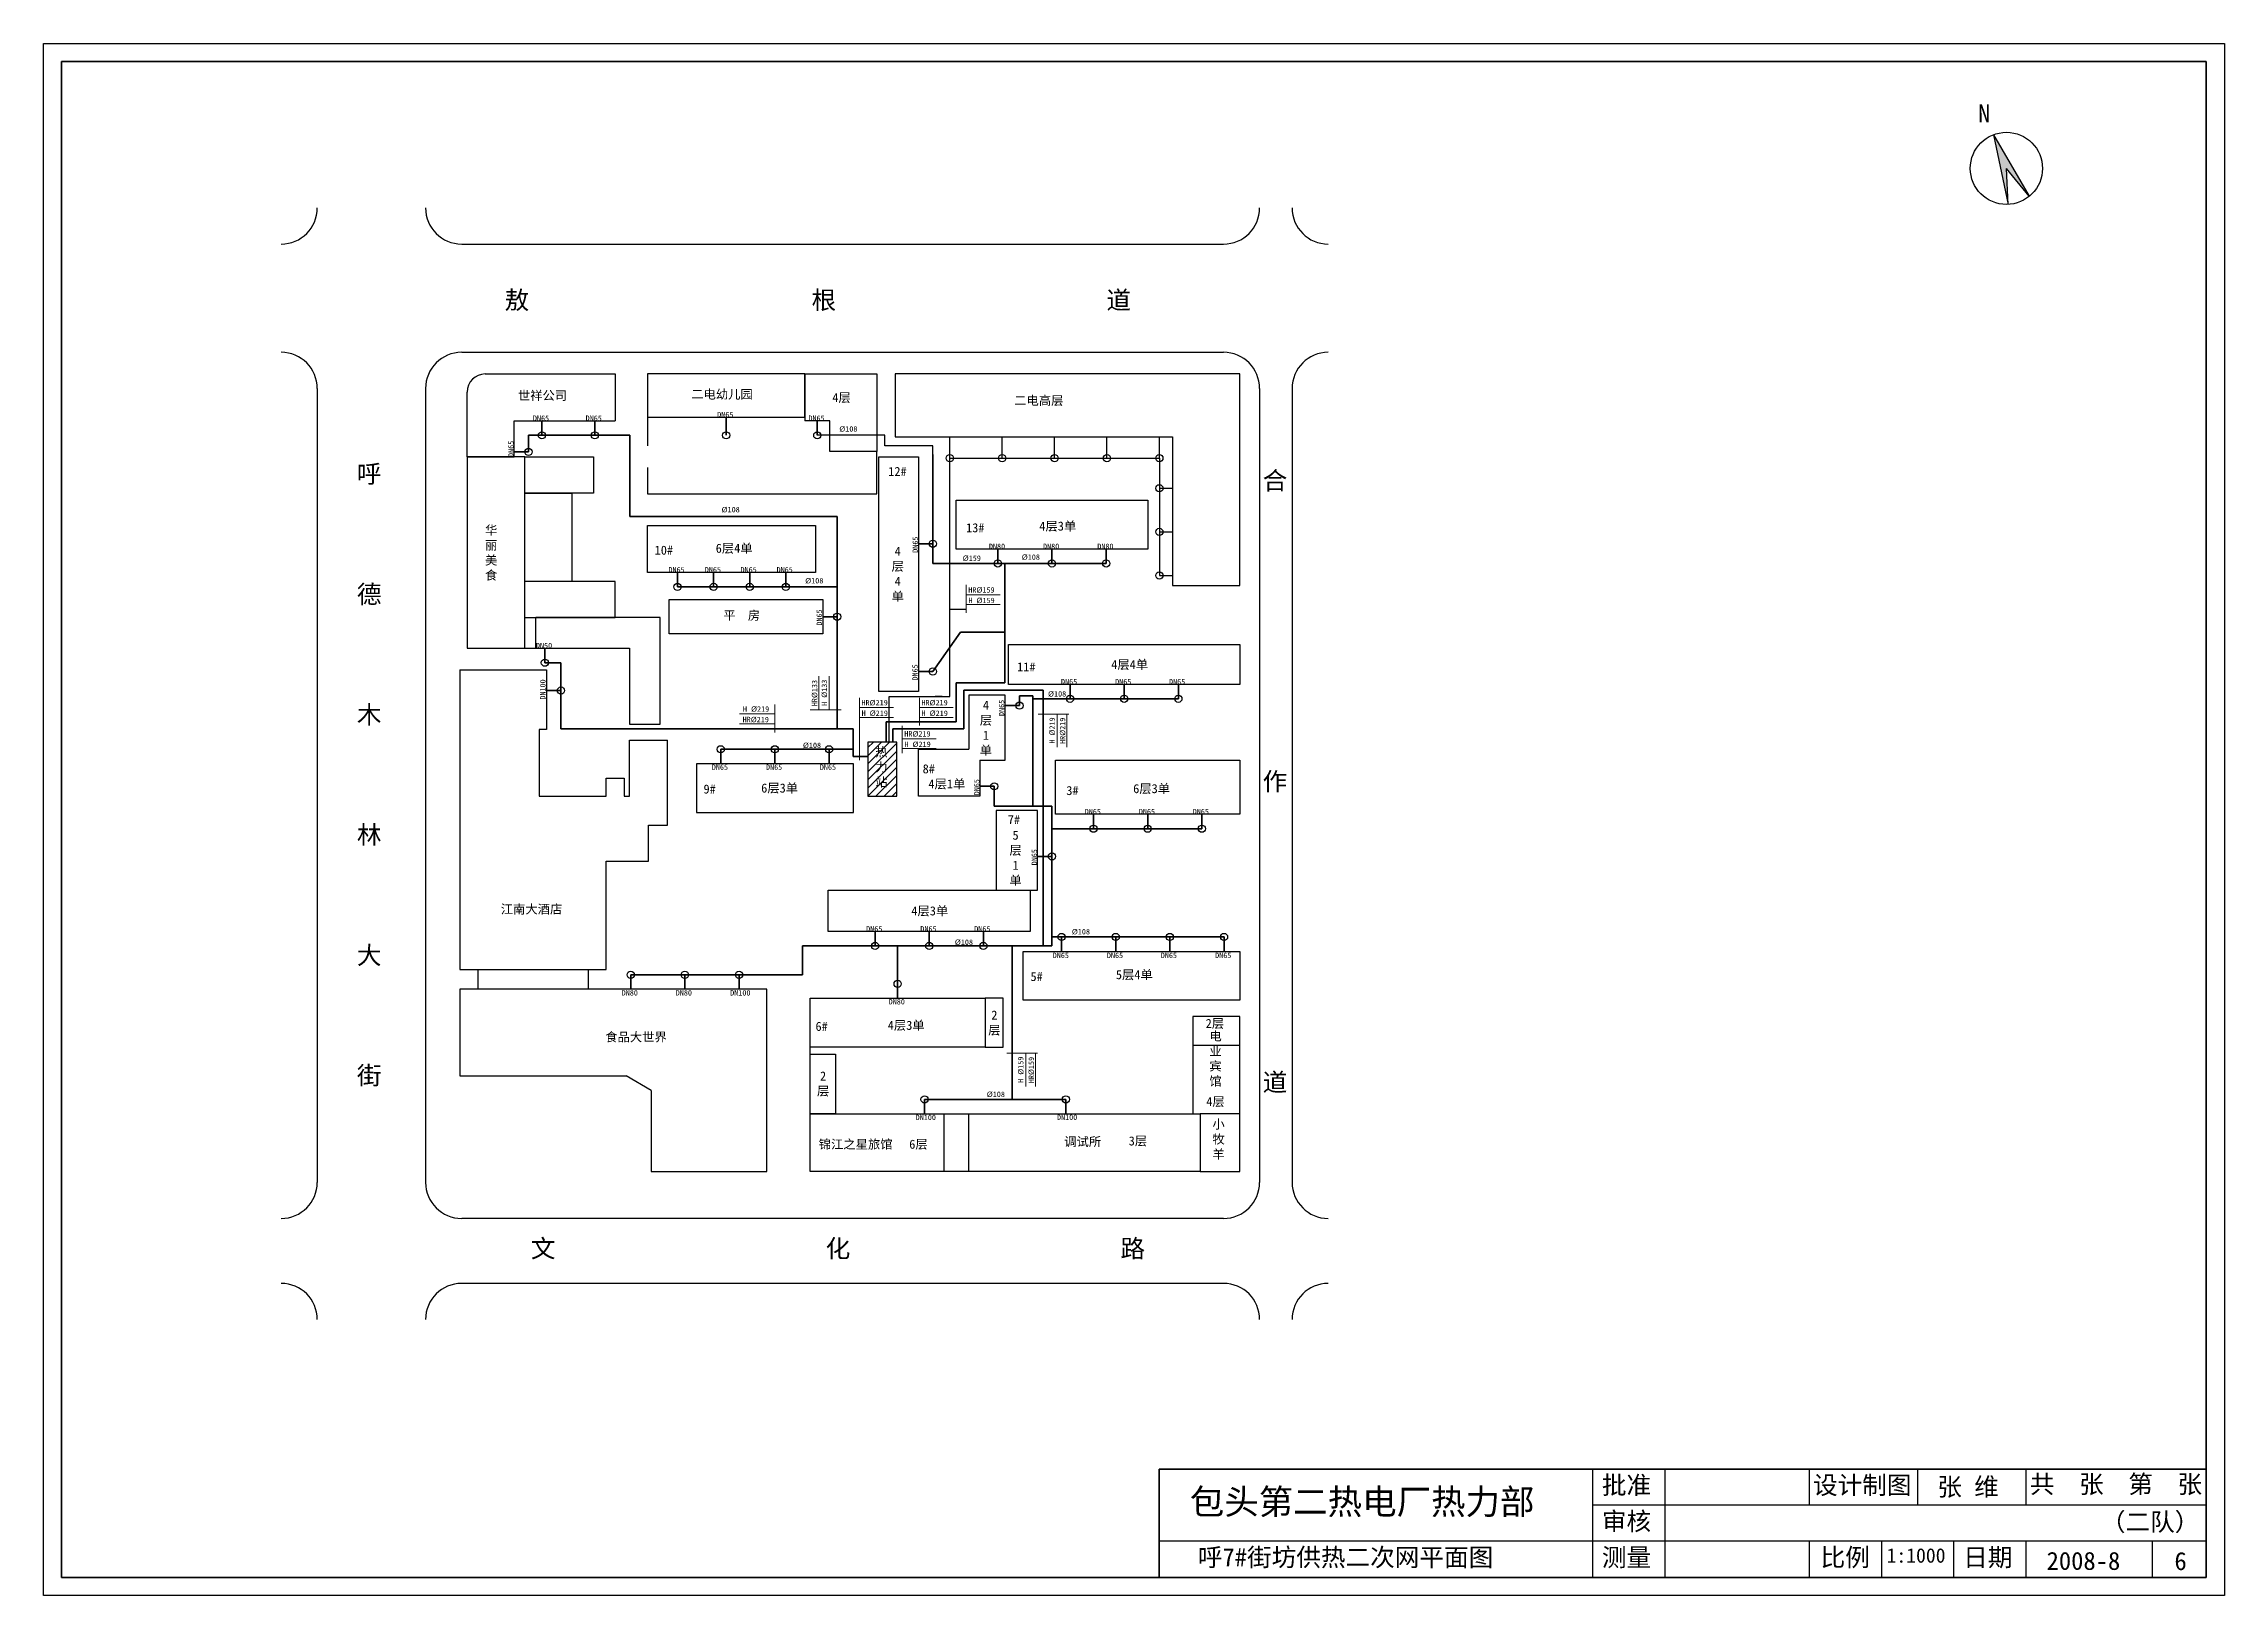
# Model space of a CAD drawing. Header units: millimetres. Extents: x 710 to 1314, y 285 to 715.
import ezdxf

# ---------------------------------------------------------------- set-up
doc = ezdxf.new("R2010")
doc.units = ezdxf.units.MM
doc.layers.add('围栏', color=3, linetype='Continuous')
doc.layers.add('边线', color=1, linetype='Continuous')
doc.layers.add('标注', color=7, linetype='Continuous', lineweight=18)
doc.layers.add('管道', color=7, linetype='Continuous', lineweight=50)

msp = doc.modelspace()

# ---------------------------------------------------------------- hatches: boundary and pattern name
msp.add_hatch(color=256).paths.add_polyline_path([(1250.22, 690.1), (1254.29, 670.78), (1253.81, 680.77), (1260.15, 673.04)])
at = {"layer": '标注'}
h = msp.add_hatch(dxfattribs=at)
h.set_pattern_fill('ANSI31', color=256, scale=0.5, style=0)
h.set_pattern_definition([(45, (-80.2142, 0), (-1.122532, 1.122532), [])])
h.paths.add_polyline_path([(946.47, 521.8), (938.47, 521.8), (938.47, 506.8), (946.47, 506.8)])
h.paths.add_polyline_path([(939.92, 520.94), (944.57, 520.94), (944.57, 507.44), (939.92, 507.44)], flags=24)

# ---------------------------------------------------------------- linework, layer by layer
at = {"lineweight": 40}
for p, q in [((715.18, 290.35), (715.18, 710.35)), ((715.18, 710.35), (1309.18, 710.35)), ((1309.18, 710.35), (1309.18, 290.35)), ((1309.18, 320.35), (1019.18, 320.35)), ((1019.18, 320.35), (1019.18, 290.35)), ((1309.18, 290.35), (715.18, 290.35))]:
    msp.add_line(p, q, dxfattribs=at)
for p, q in [((1250.22, 690.1), (1254.29, 670.78)), ((1250.22, 690.1), (1260.15, 673.04)), ((1254.29, 670.78), (1253.81, 680.77)), ((1260.15, 673.04), (1253.81, 680.77)), ((825.97, 659.8), (1036.97, 659.8)), ((825.97, 629.8), (1036.97, 629.8)), ((832.47, 623.8), (868.47, 623.8)), ((868.47, 623.8), (868.47, 610.8)), ((877.47, 623.8), (877.47, 611.8)), ((920.97, 623.8), (877.47, 623.8)), ((920.97, 611.8), (920.97, 623.8)), ((920.97, 623.8), (940.97, 623.8)), ((920.97, 623.8), (920.97, 610.8)), ((940.97, 623.8), (940.97, 602.3)), ((785.97, 619.8), (785.97, 399.8)), ((815.97, 619.8), (815.97, 399.8)), ((827.47, 600.8), (827.47, 618.8)), ((1046.97, 619.8), (1046.97, 399.8)), ((1055.97, 619.8), (1055.97, 399.8)), ((840.47, 600.8), (840.47, 610.8)), ((840.47, 610.8), (868.47, 610.8)), ((877.47, 611.8), (920.97, 611.8)), ((927.97, 610.8), (920.97, 610.8)), ((927.97, 602.3), (927.97, 610.8)), ((943.13, 606.8), (924.47, 606.8)), ((943.13, 603.92), (943.13, 606.8)), ((827.47, 600.8), (840.47, 600.8)), ((827.47, 600.8), (827.47, 547.8)), ((843.47, 600.8), (827.47, 600.8)), ((843.47, 547.8), (843.47, 600.8)), ((843.47, 600.8), (862.47, 600.8)), ((862.47, 600.8), (862.47, 590.8)), ((940.97, 602.3), (927.97, 602.3)), ((941.47, 535.8), (941.47, 600.8)), ((941.47, 600.8), (952.47, 600.8)), ((956.47, 603.92), (943.13, 603.92)), ((952.47, 600.8), (952.47, 535.8)), ((956.47, 601.52), (956.47, 603.92)), ((862.47, 590.8), (843.47, 590.8)), ((843.47, 590.8), (856.47, 590.8)), ((843.47, 566.3), (843.47, 590.8)), ((856.47, 590.8), (856.47, 566.3)), ((962.97, 588.8), (1015.97, 588.8)), ((962.97, 575.3), (962.97, 588.8)), ((1015.97, 588.8), (1015.97, 575.3)), ((877.47, 581.8), (923.97, 581.8)), ((877.47, 568.8), (877.47, 581.8)), ((923.97, 581.8), (923.97, 568.8)), ((1015.97, 575.3), (962.97, 575.3)), ((923.97, 568.8), (877.47, 568.8)), ((868.47, 566.3), (843.47, 566.3)), ((856.47, 566.3), (843.47, 566.3)), ((868.47, 556.3), (868.47, 566.3)), ((843.47, 556.3), (868.47, 556.3)), ((846.47, 547.8), (846.47, 556.3)), ((880.97, 556.3), (846.47, 556.3)), ((880.97, 526.8), (880.97, 556.3)), ((883.47, 551.8), (883.47, 561.3)), ((883.47, 561.3), (925.97, 561.3)), ((925.97, 561.3), (925.97, 551.8)), ((925.97, 551.8), (883.47, 551.8)), ((827.47, 547.8), (843.47, 547.8)), ((843.47, 547.8), (846.47, 547.8)), ((846.47, 547.8), (872.47, 547.8)), ((872.47, 547.8), (872.47, 526.8)), ((977.47, 537.8), (977.47, 548.8)), ((977.47, 548.8), (1041.47, 548.8)), ((1041.47, 548.8), (1041.47, 537.8)), ((825.47, 541.8), (849.47, 541.8)), ((825.47, 541.8), (825.47, 458.8)), ((849.47, 541.8), (849.47, 525.3)), ((1041.47, 537.8), (977.47, 537.8)), ((952.47, 535.8), (941.47, 535.8)), ((959.03, 534.39), (957.13, 534.39)), ((976.47, 534.8), (966.47, 534.8)), ((966.47, 534.8), (966.47, 519.8)), ((976.47, 516.8), (976.47, 534.8)), ((872.47, 526.8), (880.97, 526.8)), ((849.47, 525.3), (847.47, 525.3)), ((847.47, 525.3), (847.47, 506.8)), ((872.47, 506.8), (872.47, 522.3)), ((872.47, 522.3), (882.97, 522.3)), ((882.97, 498.8), (882.97, 522.3)), ((946.47, 521.8), (938.47, 521.8)), ((938.47, 521.8), (938.47, 506.8)), ((946.47, 506.8), (946.47, 521.8)), ((952.47, 506.8), (952.47, 519.8)), ((952.47, 519.8), (966.47, 519.8)), ((890.97, 515.8), (890.97, 502.3)), ((934.47, 515.8), (890.97, 515.8)), ((934.47, 502.3), (934.47, 515.8)), ((969.47, 516.8), (969.47, 506.8)), ((969.47, 516.8), (976.47, 516.8)), ((990.47, 501.8), (990.47, 516.8)), ((990.47, 516.8), (1041.47, 516.8)), ((1041.47, 516.8), (1041.47, 501.8)), ((865.97, 506.8), (865.97, 511.8)), ((865.97, 511.8), (870.97, 511.8)), ((870.97, 511.8), (870.97, 506.8)), ((847.47, 506.8), (865.97, 506.8)), ((870.97, 506.8), (872.47, 506.8)), ((890.97, 502.3), (934.47, 502.3)), ((938.47, 506.8), (946.47, 506.8)), ((969.47, 506.8), (952.47, 506.8)), ((985.47, 502.8), (973.97, 502.8)), ((973.97, 502.8), (973.97, 480.8)), ((985.47, 480.8), (985.47, 502.8)), ((1041.47, 501.8), (990.47, 501.8)), ((877.72, 488.8), (877.72, 498.8)), ((877.72, 498.8), (882.97, 498.8)), ((865.97, 458.8), (865.97, 488.8)), ((865.97, 488.8), (877.72, 488.8)), ((927.47, 469.3), (927.47, 480.8)), ((927.47, 480.8), (983.47, 480.8)), ((973.97, 480.8), (985.47, 480.8)), ((983.47, 480.8), (983.47, 469.3)), ((983.47, 469.3), (927.47, 469.3)), ((981.47, 450.3), (981.47, 463.8)), ((981.47, 463.8), (1041.47, 463.8)), ((1041.47, 463.8), (1041.47, 450.3)), ((825.47, 458.8), (865.97, 458.8)), ((825.47, 453.3), (825.47, 429.3)), ((910.47, 453.3), (825.47, 453.3)), ((830.47, 458.8), (830.47, 453.3)), ((860.97, 458.8), (860.97, 453.3)), ((910.47, 402.8), (910.47, 453.3)), ((922.47, 437.3), (922.47, 450.8)), ((922.47, 450.8), (970.97, 450.8)), ((975.97, 450.8), (970.97, 450.8)), ((970.97, 450.8), (970.97, 437.3)), ((975.97, 437.3), (975.97, 450.8)), ((1041.47, 450.3), (981.47, 450.3)), ((1041.47, 445.8), (1028.47, 445.8)), ((1028.47, 445.8), (1028.47, 437.8)), ((1041.47, 437.8), (1041.47, 445.8)), ((970.97, 437.3), (922.47, 437.3)), ((922.47, 418.8), (922.47, 435.3)), ((922.47, 435.3), (929.47, 435.3)), ((929.47, 435.3), (929.47, 418.8)), ((970.97, 437.3), (975.97, 437.3)), ((1028.47, 437.8), (1028.47, 418.8)), ((1028.47, 437.8), (1041.47, 437.8)), ((1041.47, 418.8), (1041.47, 437.8)), ((825.47, 429.3), (871.54, 429.3)), ((878.47, 425.3), (871.54, 429.3)), ((878.47, 425.3), (878.47, 402.8)), ((922.47, 402.8), (922.47, 418.8)), ((922.47, 418.8), (966.47, 418.8)), ((929.47, 418.8), (922.47, 418.8)), ((959.47, 418.8), (959.47, 402.8)), ((966.47, 402.8), (966.47, 418.8)), ((966.47, 418.8), (1030.47, 418.8)), ((1030.47, 418.8), (1030.47, 402.8)), ((1041.47, 418.8), (1030.47, 418.8)), ((1030.47, 418.8), (1030.47, 402.8)), ((1041.47, 402.8), (1041.47, 418.8)), ((878.47, 402.8), (910.47, 402.8)), ((966.47, 402.8), (922.47, 402.8)), ((1030.47, 402.8), (966.47, 402.8)), ((1030.47, 402.8), (1041.47, 402.8)), ((1036.97, 389.8), (825.97, 389.8)), ((1036.97, 371.8), (825.97, 371.8)), ((1139.18, 320.35), (1139.18, 290.35)), ((1159.18, 320.35), (1159.18, 290.35)), ((1199.18, 320.35), (1199.18, 310.35)), ((1229.22, 320.35), (1229.22, 310.35)), ((1259.18, 320.35), (1259.18, 310.35)), ((1309.18, 310.35), (1139.18, 310.35)), ((1309.18, 300.35), (1019.18, 300.35)), ((1199.18, 300.35), (1199.18, 290.35)), ((1219.18, 300.35), (1219.18, 290.35)), ((1239.18, 300.35), (1239.18, 290.35)), ((1259.18, 300.35), (1259.18, 290.35)), ((1294.18, 300.35), (1294.18, 290.35))]:
    msp.add_line(p, q)
at = {"color": 1}
for p, q in [((961.17, 600.46), (961.17, 606.35)), ((975.68, 600.46), (975.68, 606.35)), ((990.19, 600.46), (990.19, 606.35)), ((1004.7, 600.46), (1004.7, 606.35)), ((1019.21, 600.46), (1019.21, 606.35)), ((961.17, 562.3), (961.17, 600.46)), ((961.17, 600.46), (1019.21, 600.46)), ((961.17, 600.46), (990.19, 600.46)), ((1019.21, 600.46), (1019.21, 567.96)), ((1019.21, 592.12), (1022.81, 592.12)), ((1019.21, 592.12), (1019.21, 567.96)), ((1019.21, 580.04), (1022.81, 580.04)), ((1019.21, 567.96), (1022.81, 567.96)), ((961.17, 534.39), (961.17, 562.3)), ((961.17, 558.61), (965.7, 558.61)), ((944.41, 521.8), (944.41, 534.39)), ((944.41, 534.39), (959.03, 534.39)), ((959.03, 534.39), (961.17, 534.39))]:
    msp.add_line(p, q, dxfattribs=at)
for centre, radius in [((1253.81, 680.77), 10), ((848.19, 606.8), 1), ((862.84, 606.8), 1), ((899.22, 606.8), 1), ((924.47, 606.8), 1), ((844.47, 602.21), 1), ((956.47, 576.76), 1), ((974.47, 571.3), 1), ((989.47, 571.3), 1), ((1004.47, 571.3), 1), ((885.75, 564.8), 1), ((895.75, 564.8), 1), ((905.75, 564.8), 1), ((915.75, 564.8), 1), ((929.97, 556.55), 1), ((849.03, 543.8), 1), ((956.47, 541.36), 1), ((853.47, 536.07), 1), ((980.47, 531.9), 1), ((994.47, 533.8), 1), ((1009.47, 533.8), 1), ((1024.47, 533.8), 1), ((897.72, 519.8), 1), ((912.72, 519.8), 1), ((927.72, 519.8), 1), ((973.47, 509.54), 1), ((1000.97, 497.8), 1), ((1015.97, 497.8), 1), ((1030.97, 497.8), 1), ((989.47, 490.13), 1), ((940.47, 465.3), 1), ((955.47, 465.3), 1), ((970.47, 465.3), 1), ((992.12, 467.8), 1), ((1007.12, 467.8), 1), ((1022.12, 467.8), 1), ((1037.12, 467.8), 1), ((872.79, 457.3), 1), ((887.79, 457.3), 1), ((902.79, 457.3), 1), ((946.72, 454.8), 1), ((954.18, 422.8), 1), ((993.31, 422.8), 1)]:
    msp.add_circle(centre, radius)
for centre in [(961.17, 600.46), (975.68, 600.46), (990.19, 600.46), (1004.7, 600.46), (1019.21, 600.46), (1019.21, 592.12), (1019.21, 580.04), (1019.21, 567.96)]:
    msp.add_circle(centre, 1, dxfattribs=at)
for centre, radius, start, end in [((775.97, 669.8), 10, 270, 0), ((825.97, 669.8), 10, 180, 270), ((1036.97, 669.8), 10, 270, 0), ((1065.97, 669.8), 10, 180, 270), ((775.97, 619.8), 10, 360, 90), ((825.97, 619.8), 10, 90, 180), ((1036.97, 619.8), 10, 0, 90), ((1065.97, 619.8), 10, 90, 180), ((832.47, 618.8), 5, 90, 180), ((775.97, 399.8), 10, 270, 360), ((825.97, 399.8), 10, 180, 270), ((1036.97, 399.8), 10, 270, 0), ((1065.97, 399.8), 10, 180, 270), ((775.97, 361.8), 10, 0, 90), ((825.97, 361.8), 10, 90, 180), ((1036.97, 361.8), 10, 360, 90), ((1065.97, 361.8), 10, 90, 180)]:
    msp.add_arc(centre, radius, start, end)
at = {"layer": '围栏', "color": 1}
for p, q in [((946, 623.8), (946, 606.35)), ((1041.47, 623.8), (946, 623.8)), ((1041.47, 565.23), (1041.47, 623.8)), ((946, 606.35), (1022.81, 606.35)), ((1022.81, 606.35), (1022.81, 565.23)), ((1022.81, 565.23), (1041.47, 565.23))]:
    msp.add_line(p, q, dxfattribs=at)
at = {"layer": '围栏'}
for p, q in [((877.47, 611.8), (877.47, 603.91)), ((940.97, 590.56), (940.97, 602.3)), ((877.47, 597.92), (877.47, 590.56)), ((877.47, 590.56), (940.97, 590.56)), ((922.47, 435.3), (922.47, 437.3))]:
    msp.add_line(p, q, dxfattribs=at)
at = {"layer": '标注', "color": 1}
msp.add_line((965.7, 557.63), (965.7, 565.34), dxfattribs=at)
at = {"layer": '标注'}
for p, q in [((965.7, 562.6), (975.11, 562.6)), ((965.7, 559.9), (975.11, 559.9)), ((924.87, 530.85), (924.87, 540.03)), ((927.78, 530.85), (927.78, 540.03)), ((912.72, 524.46), (912.72, 532.26)), ((936.13, 516.77), (936.13, 534.09)), ((952.73, 526.38), (952.73, 534.09)), ((902.9, 529.59), (912.72, 529.59)), ((902.9, 526.89), (912.72, 526.89)), ((931.09, 530.74), (922.52, 530.74)), ((936.13, 531.35), (945.54, 531.35)), ((936.13, 528.65), (945.54, 528.65)), ((947.99, 518.75), (947.99, 526.3)), ((952.73, 531.35), (962.14, 531.35)), ((952.73, 528.65), (962.14, 528.65)), ((994.17, 529.57), (985.6, 529.57)), ((990.86, 520.39), (990.86, 529.57)), ((993.56, 520.39), (993.56, 529.57)), ((947.99, 522.72), (957.4, 522.72)), ((947.99, 520.02), (957.4, 520.02)), ((985.49, 435.58), (976.92, 435.58)), ((982.18, 426.4), (982.18, 435.58)), ((984.88, 426.4), (984.88, 435.58))]:
    msp.add_line(p, q, dxfattribs=at)
at = {"layer": '管道'}
for p, q in [((848.19, 610.8), (848.19, 606.8)), ((862.84, 610.8), (862.84, 606.8)), ((899.22, 611.8), (899.22, 606.8)), ((924.47, 610.8), (924.47, 606.8)), ((872.51, 606.8), (844.47, 606.8)), ((844.47, 606.8), (844.47, 602.21)), ((872.51, 584.29), (872.51, 606.8)), ((840.47, 602.21), (844.47, 602.21)), ((956.47, 571.3), (956.47, 601.52)), ((929.97, 584.29), (872.51, 584.29)), ((929.97, 525.47), (929.97, 584.29)), ((952.47, 576.76), (956.47, 576.76)), ((974.47, 575.3), (974.47, 571.3)), ((989.47, 575.3), (989.47, 571.3)), ((1004.47, 575.3), (1004.47, 571.3)), ((885.75, 568.8), (885.75, 564.8)), ((895.75, 568.8), (895.75, 564.8)), ((905.75, 568.8), (905.75, 564.8)), ((915.75, 568.8), (915.75, 564.8)), ((956.47, 571.3), (1004.47, 571.3)), ((976.45, 538.2), (976.45, 571.3)), ((885.75, 564.8), (929.97, 564.8)), ((925.97, 556.55), (929.97, 556.55)), ((964.1, 552.27), (956.47, 541.36)), ((976.45, 552.27), (964.1, 552.27)), ((849.03, 547.8), (849.03, 543.8)), ((853.47, 543.8), (849.03, 543.8)), ((853.47, 525.47), (853.47, 543.8)), ((952.47, 541.36), (956.47, 541.36)), ((962.97, 527.38), (962.97, 538.2)), ((962.97, 538.2), (976.45, 538.2)), ((994.47, 537.8), (994.47, 533.8)), ((1009.47, 537.8), (1009.47, 533.8)), ((1024.47, 537.8), (1024.47, 533.8)), ((849.47, 536.07), (853.47, 536.07)), ((965.03, 525.47), (965.03, 536.23)), ((965.03, 536.23), (987, 536.23)), ((976.47, 531.9), (980.47, 531.9)), ((984.13, 534.57), (980.47, 534.57)), ((980.47, 534.57), (980.47, 531.9)), ((984.13, 534.57), (984.13, 504.01)), ((1024.47, 533.8), (984.13, 533.8)), ((987, 536.23), (987, 465.3)), ((943.56, 521.8), (943.56, 527.38)), ((943.56, 527.38), (962.97, 527.38)), ((934.39, 525.47), (853.47, 525.47)), ((897.72, 515.8), (897.72, 519.8)), ((934.39, 519.8), (897.72, 519.8)), ((912.72, 515.8), (912.72, 519.8)), ((927.72, 515.8), (927.72, 519.8)), ((934.39, 525.47), (934.39, 517.81)), ((945.4, 521.8), (945.4, 525.47)), ((945.4, 525.47), (965.03, 525.47)), ((934.39, 517.81), (938.47, 517.81)), ((969.47, 509.54), (973.47, 509.54)), ((973.47, 504.01), (973.47, 509.54)), ((980.47, 504.01), (973.47, 504.01)), ((980.47, 504.01), (989.47, 504.01)), ((989.47, 504.01), (989.47, 465.3)), ((1000.97, 501.8), (1000.97, 497.8)), ((1015.97, 501.8), (1015.97, 497.8)), ((1030.97, 501.8), (1030.97, 497.8)), ((1030.97, 497.8), (989.47, 497.8)), ((985.47, 490.13), (989.47, 490.13)), ((920.37, 465.3), (989.47, 465.3)), ((920.37, 465.3), (920.37, 457.3)), ((940.47, 469.3), (940.47, 465.3)), ((946.72, 454.8), (946.72, 465.3)), ((955.47, 469.3), (955.47, 465.3)), ((970.47, 469.3), (970.47, 465.3)), ((978.44, 465.3), (978.44, 422.8)), ((1037.12, 467.8), (989.47, 467.8)), ((992.12, 463.8), (992.12, 467.8)), ((1007.12, 463.8), (1007.12, 467.8)), ((1022.12, 463.8), (1022.12, 467.8)), ((1037.12, 463.8), (1037.12, 467.8)), ((872.79, 453.3), (872.79, 457.3)), ((920.37, 457.3), (872.79, 457.3)), ((887.79, 453.3), (887.79, 457.3)), ((902.79, 453.3), (902.79, 457.3)), ((946.72, 450.8), (946.72, 454.8)), ((954.18, 418.8), (954.18, 422.8)), ((954.18, 422.8), (993.31, 422.8)), ((993.31, 418.8), (993.31, 422.8))]:
    msp.add_line(p, q, dxfattribs=at)
at = {"layer": '边线'}
for p, q in [((710.18, 715.35), (1314.18, 715.35)), ((710.18, 285.35), (710.18, 715.35)), ((1314.18, 715.35), (1314.18, 285.35)), ((1314.18, 285.35), (710.18, 285.35))]:
    msp.add_line(p, q, dxfattribs=at)

# ---------------------------------------------------------------- texts
at = {"attachment_point": 1}
for s, insert, char_height, width in [('N', (1245.96, 698.51), 5, 13.437), ('{\\fSimHei|b0|i0|c134|p2;包头第二热电厂热力部}', (1027.63, 314.81), 7, 133.3392), ('{\\fFangSong_GB2312|b0|i0|c134|p49;批准}', (1141.77, 318.41), 5, 88.5221), ('{\\fFangSong_GB2312|b0|i0|c134|p49;设计制图}', (1200.24, 318.41), 5, 88.5221), ('{\\fFangSong_GB2312|b0|i0|c134|p49;共  张  第  张}', (1260.32, 318.68), 5, 88.5221), ('{\\fFangSong_GB2312|b0|i0|c134|p49;审核}', (1141.77, 308.41), 5, 88.5221), ('{\\fSimSun|b0|i0|c134|p54;呼}7#{\\fSimSun|b0|i0|c134|p54;街坊供热二次网平面图}', (1029.87, 298.43), 5, 143.243), ('{\\fFangSong_GB2312|b0|i0|c134|p49;测量}', (1141.77, 298.41), 5, 88.5221), ('{\\fFangSong_GB2312|b0|i0|c134|p49;比例}', (1202.36, 298.41), 5, 88.5221), ('{\\fFangSong_GB2312|b0|i0|c134|p49;日期}', (1241.85, 298.41), 5, 88.5221)]:
    msp.add_mtext(s, dxfattribs=dict(at, insert=insert, char_height=char_height, width=width))
at = {"layer": '标注'}
for s, insert, char_height, width, attachment_point in [('{\\fSimSun|b0|i0|c134|p54;敖                       根                      道}', (837.83, 646.78), 5, 198.0612, 1), ('{\\fSimSun|b0|i0|c134|p54;世祥公司}', (841.54, 619.09), 2.5, 19.1115, 1), ('{\\fSimSun|b0|i0|c134|p54;二电幼儿园}', (889.55, 619.44), 2.5, 22.1213, 1), ('4{\\fSimSun|b0|i0|c134|p54;层}', (928.63, 618.52), 2.5, 7.2272, 1), ('DN65', (845.7, 612.3), 1.5, 6.3469, 1), ('DN65', (860.3, 612.3), 1.5, 6.3469, 1), ('DN65', (896.74, 613.3), 1.5, 6.3469, 1), ('DN65', (922.01, 612.3), 1.5, 6.3469, 1), ('%%C108', (930.55, 609.33), 1.5, 9.9494, 1), ('{\\fSimSun|b0|i0|c134|p54;呼\\P\\P\\P\\P德\\P\\P\\P\\P木\\P\\P\\P\\P林\\P\\P\\P\\P大\\P\\P\\P\\P街}', (796.95, 598.62), 5, 9.198, 1), ('12#', (944.12, 598.05), 2.5, 5.5372, 1), ('{\\fSimSun|b0|i0|c134|p54;合\\P\\P\\P\\P\\P\\P\\P\\P\\P\\P作\\P\\P\\P\\P\\P\\P\\P\\P\\P\\P道}', (1047.82, 596.76), 5, 6.2443, 1), ('%%C108', (897.96, 586.96), 1.5, 9.9494, 1), ('{\\fSimSun|b0|i0|c134|p54;华丽美食}', (832.44, 581.79), 2.5, 5.9157, 1), ('13#', (965.67, 582.44), 2.5, 5.5372, 1), ('4{\\fSimSun|b0|i0|c134|p54;层}3{\\fSimSun|b0|i0|c134|p54;单}', (985.96, 582.9), 2.5, 16.9912, 1), ('10#', (879.42, 576.23), 2.5, 5.5372, 1), ('6{\\fSimSun|b0|i0|c134|p54;层}4{\\fSimSun|b0|i0|c134|p54;单}', (896.33, 576.76), 2.5, 16.7794, 1), ('4{\\fSimSun|b0|i0|c134|p54;层}4{\\fSimSun|b0|i0|c134|p54;单}', (946.75, 568.3), 2.5, 3.9897, 5), ('DN80', (972, 576.8), 1.5, 6.3469, 1), ('%%C108', (981.09, 573.82), 1.5, 9.9494, 1), ('DN80', (986.99, 576.8), 1.5, 6.3469, 1), ('DN80', (1002.02, 576.8), 1.5, 6.3469, 1), ('DN65', (883.24, 570.3), 1.5, 6.3469, 1), ('DN65', (893.31, 570.3), 1.5, 6.3469, 1), ('DN65', (903.21, 570.3), 1.5, 6.3469, 1), ('DN65', (913.19, 570.3), 1.5, 6.3469, 1), ('%%C159', (964.74, 573.51), 1.5, 9.9494, 1), ('%%C108', (921.11, 567.27), 1.5, 9.9494, 1), ('{\\fSimSun|b0|i0|c134|p54;平  房}', (898.42, 558.17), 2.5, 16.9002, 1), ('DN50', (846.54, 549.3), 1.5, 6.2842, 1), ('11#', (979.81, 543.88), 2.5, 5.5372, 1), ('4{\\fSimSun|b0|i0|c134|p54;层}4{\\fSimSun|b0|i0|c134|p54;单}', (1005.88, 544.56), 2.5, 16.9912, 1), ('DN65', (991.96, 539.3), 1.5, 6.3469, 1), ('DN65', (1006.96, 539.3), 1.5, 6.3469, 1), ('DN65', (1021.88, 539.3), 1.5, 6.3469, 1), ('H %%C219', (903.87, 531.71), 1.5, 11.8997, 1), ('HR%%C219', (936.71, 533.47), 1.5, 13.5629, 1), ('HR%%C219', (953.31, 533.47), 1.5, 13.5629, 1), ('4{\\fSimSun|b0|i0|c134|p54;层}1{\\fSimSun|b0|i0|c134|p54;单}', (971.18, 525.64), 2.5, 3.9897, 5), ('%%C108', (988.37, 535.91), 1.5, 9.9494, 1), ('HR%%C219', (903.79, 528.8), 1.5, 11.9811, 1), ('H %%C219', (936.74, 530.56), 1.5, 13.5393, 1), ('H %%C219', (953.34, 530.56), 1.5, 13.5393, 1), ('%%C108', (920.48, 521.66), 1.5, 9.9494, 1), ('{\\fSimSun|b0|i0|c134|p54;热力站}', (940.54, 520.31), 2.5, 3.3285, 1), ('HR%%C219', (948.57, 524.84), 1.5, 13.5629, 1), ('H %%C219', (948.6, 521.94), 1.5, 13.5393, 1), ('DN65', (895.26, 515.61), 1.5, 6.3469, 1), ('DN65', (910.26, 515.61), 1.5, 6.3469, 1), ('DN65', (925.18, 515.61), 1.5, 6.3469, 1), ('8#', (953.65, 515.64), 2.5, 21.028, 1), ('9#', (892.95, 510.04), 2.5, 5.5372, 1), ('6{\\fSimSun|b0|i0|c134|p54;层}3{\\fSimSun|b0|i0|c134|p54;单}', (908.92, 510.32), 2.5, 16.9912, 1), ('4{\\fSimSun|b0|i0|c134|p54;层}1{\\fSimSun|b0|i0|c134|p54;单}', (955.25, 511.46), 2.5, 16.9912, 1), ('3#', (993.43, 509.62), 2.5, 5.5372, 1), ('6{\\fSimSun|b0|i0|c134|p54;层}3{\\fSimSun|b0|i0|c134|p54;单}', (1011.95, 510.16), 2.5, 16.9912, 1), ('7#', (977.23, 501.56), 2.5, 5.572, 1), ('DN65', (998.53, 503.3), 1.5, 6.3469, 1), ('DN65', (1013.53, 503.3), 1.5, 6.3469, 1), ('DN65', (1028.45, 503.3), 1.5, 6.3469, 1), ('5{\\fSimSun|b0|i0|c134|p54;层}1{\\fSimSun|b0|i0|c134|p54;单}', (979.39, 489.61), 2.5, 3.9897, 5), ('{\\fSimSun|b0|i0|c134|p54;江南大酒店}', (836.8, 476.77), 2.5, 21.1426, 1), ('4{\\fSimSun|b0|i0|c134|p54;层}3{\\fSimSun|b0|i0|c134|p54;单}', (950.52, 476.28), 2.5, 16.9912, 1), ('DN65', (938, 470.8), 1.5, 6.3469, 1), ('DN65', (953, 470.8), 1.5, 6.3469, 1), ('%%C108', (962.56, 467.1), 1.5, 9.9494, 1), ('DN65', (967.93, 470.8), 1.5, 6.3469, 1), ('%%C108', (994.96, 470.01), 1.5, 9.9494, 1), ('DN65', (989.68, 463.45), 1.5, 6.3469, 1), ('DN65', (1004.68, 463.45), 1.5, 6.3469, 1), ('DN65', (1019.61, 463.45), 1.5, 6.3469, 1), ('DN65', (1034.66, 463.45), 1.5, 6.3469, 1), ('DN80', (870.29, 453.07), 1.5, 6.3469, 1), ('DN80', (885.27, 453.07), 1.5, 6.3469, 1), ('DN100', (900.34, 453.07), 1.5, 6.3469, 1), ('5#', (983.52, 458.09), 2.5, 5.5372, 1), ('5{\\fSimSun|b0|i0|c134|p54;层}4{\\fSimSun|b0|i0|c134|p54;单}', (1007.17, 458.6), 2.5, 16.9912, 1), ('DN80', (944.24, 450.61), 1.5, 6.3469, 1), ('2{\\fSimSun|b0|i0|c134|p54;层}', (973.51, 443.93), 2.5, 3.4766, 5), ('{\\fSimSun|b0|i0|c134|p54;食品大世界}', (865.73, 441.34), 2.5, 29.4463, 1), ('6#', (923.97, 444.28), 2.5, 5.5372, 1), ('4{\\fSimSun|b0|i0|c134|p54;层}3{\\fSimSun|b0|i0|c134|p54;单}', (943.98, 444.57), 2.5, 16.9912, 1), ('2{\\fSimSun|b0|i0|c134|p54;层}', (1032.03, 445.1), 2.5, 5.9429, 1), ('{\\fSimSun|b0|i0|c134|p54;电业宾馆}', (1033.06, 441.6), 2.5, 4.4663, 1), ('2{\\fSimSun|b0|i0|c134|p54;层}', (926.07, 427.04), 2.5, 3.4766, 5), ('%%C108', (971.4, 424.96), 1.5, 9.9494, 1), ('4{\\fSimSun|b0|i0|c134|p54;层}', (1032.19, 423.43), 2.5, 5.9429, 1), ('DN100', (951.72, 418.56), 1.5, 6.3469, 1), ('DN100', (990.86, 418.6), 1.5, 6.3469, 1), ('{\\fSimSun|b0|i0|c134|p54;小牧羊}', (1033.91, 417.2), 2.5, 4.0117, 1), ('{\\fSimSun|b0|i0|c134|p54;锦江之星旅馆}', (924.86, 411.62), 2.5, 30.7216, 1), ('6{\\fSimSun|b0|i0|c134|p54;层}', (949.93, 411.63), 2.5, 6.4816, 1), ('{\\fSimSun|b0|i0|c134|p54;调试所}', (992.86, 412.34), 2.5, 19.1364, 1), ('3{\\fSimSun|b0|i0|c134|p54;层}', (1010.71, 412.54), 2.5, 5.9429, 1), ('{\\fSimSun|b0|i0|c134|p54;文                      化                      路}', (845.13, 383.98), 5, 182.6564, 1), ('{\\fKaiTi_GB2312|b0|i0|c134|p49;张 维}', (1234.67, 317.96), 5, 30.3874, 1), ('{\\fKaiTi_GB2312|b0|i0|c134|p49;（二队）}', (1279.97, 308.23), 5, 30.3874, 1), ('{\\H0.8x;1:1000}', (1220.62, 298.42), 5, 42.6517, 1), ('2008-8', (1264.94, 297.42), 5, 42.6517, 1), ('6', (1300.35, 297.36), 5, 42.6517, 1)]:
    msp.add_mtext(s, dxfattribs=dict(at, insert=insert, char_height=char_height, width=width, attachment_point=attachment_point))
at = {"layer": '标注', "color": 1, "attachment_point": 1}
for s, insert, char_height, width in [('{\\fSimSun|b0|i0|c134|p54;二电高层}', (979, 617.71), 2.5, 53.146), ('HR%%C159', (966.29, 564.72), 1.5, 13.5629), ('H %%C159', (966.31, 561.81), 1.5, 13.5393)]:
    msp.add_mtext(s, dxfattribs=dict(at, insert=insert, char_height=char_height, width=width))
at = {"layer": '标注', "char_height": 1.5, "attachment_point": 1, "rotation": 90}
for s, insert, width in [('DN65', (838.86, 600.8), 3.133), ('DN65', (950.84, 574.26), 3.133), ('DN65', (924.25, 554.08), 3.133), ('DN100', (847.69, 533.58), 3.133), ('HR%%C133', (922.95, 531.74), 11.9811), ('H %%C133', (925.66, 531.83), 11.8997), ('DN65', (950.77, 538.87), 3.133), ('DN65', (974.75, 529.02), 3.133), ('H %%C219', (988.74, 521.37), 11.8997), ('HR%%C219', (991.65, 521.29), 11.9811), ('DN65', (967.89, 507.05), 3.133), ('DN65', (983.81, 487.64), 3.133), ('H %%C159', (980.06, 427.37), 11.8997), ('HR%%C159', (982.97, 427.29), 11.9811)]:
    msp.add_mtext(s, dxfattribs=dict(at, insert=insert, width=width))

doc.saveas('drawing.dxf')
